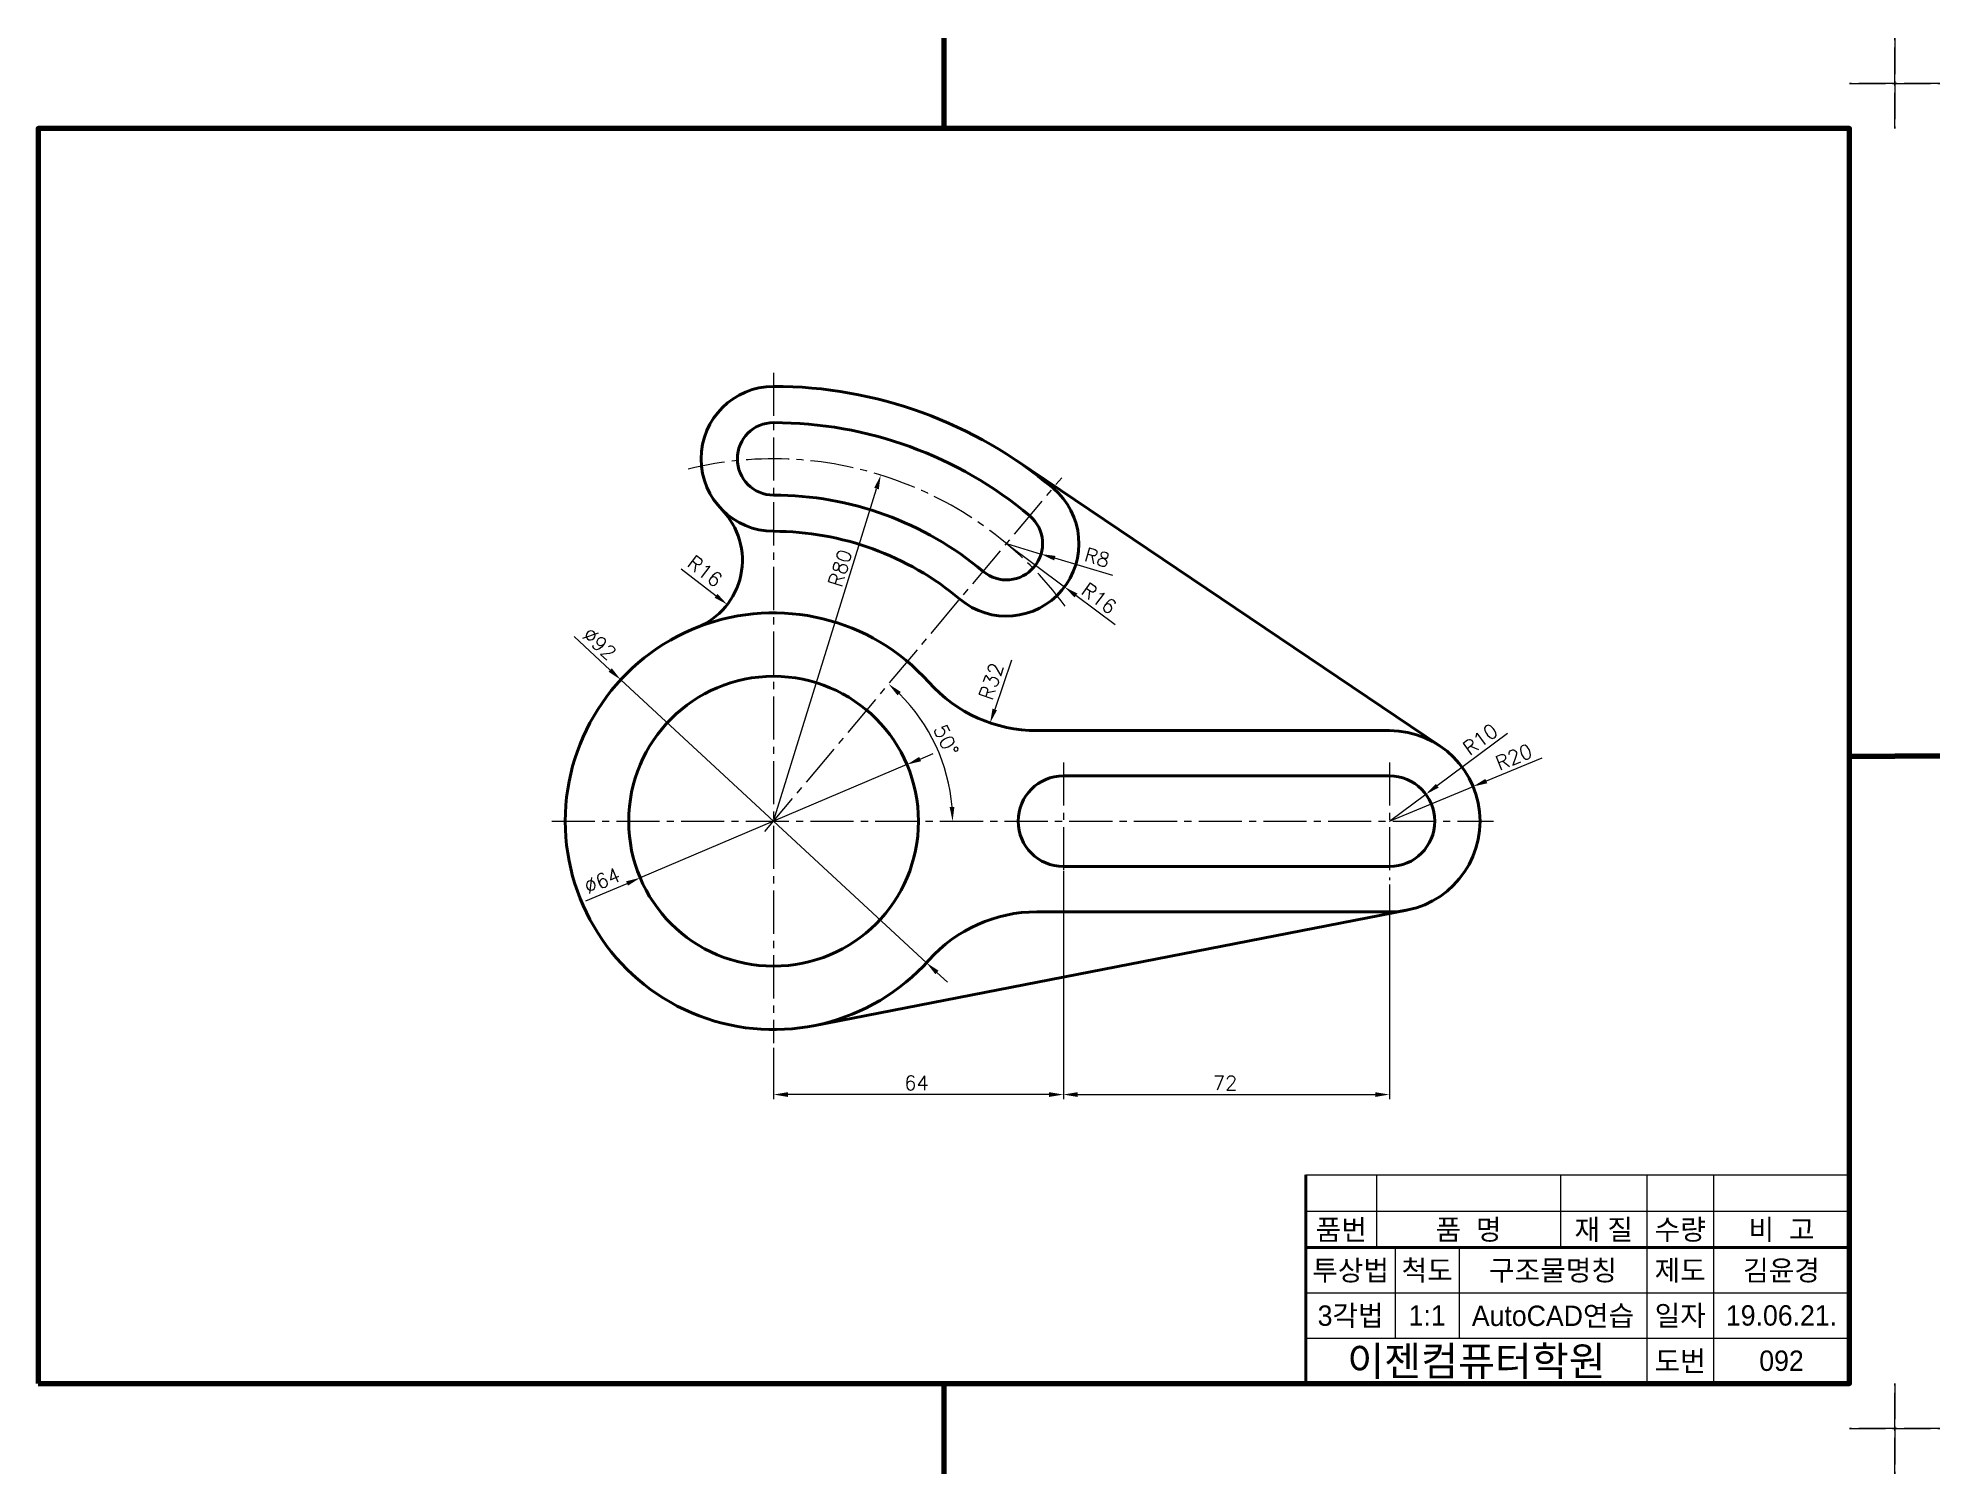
# Model space of a CAD drawing. Header units: millimetres. Extents: x 0 to 4210, y 0 to 2980.
# Drawn here: x 430 to 850, y 2663 to 2980 of the extents above; entities that cross this region are included whole.
import ezdxf
from ezdxf.enums import TextEntityAlignment as Align

# ---------------------------------------------------------------- set-up
doc = ezdxf.new("R2010")
doc.units = ezdxf.units.MM
doc.linetypes.add('CENTER2', pattern=[28.575, 19.05, -3.175, 3.175, -3.175])
doc.linetypes.add('PHANTOM2', pattern=[31.75, 15.875, -3.175, 3.175, -3.175, 3.175, -3.175])
for name, color, linetype, lineweight in [('가는선', 1, 'Continuous', 13), ('구분선', 1, 'PHANTOM2', 13), ('문자', 2, 'Continuous', 20), ('외곽선', 4, 'Continuous', 70), ('외형선', 3, 'Continuous', 40), ('중심선', 1, 'CENTER2', 13), ('치수선', 1, 'Continuous', 13)]:
    doc.layers.add(name, color=color, linetype=linetype, lineweight=lineweight)
doc.styles.get("Standard").update_dxf_attribs({"font": 'romans.shx'})
doc.styles.add('한글', font='')
doc.styles.get('한글').set_extended_font_data('Gulim')

msp = doc.modelspace()

# ---------------------------------------------------------------- texts
at = {"layer": '문자', "ltscale": 0.5}
for s, rotation, p in [('R16', 322.2956, (573.04, 2863.58)), ('R80', 72.7974, (607.42, 2858.58)), ('R8', 343.2508, (660.78, 2864.6)), ('R16', 323.3045, (660.05, 2857.51)), ('∅92', 317.2174, (549.96, 2847.87)), ('R32', 71.1903, (640.67, 2833.61)), ('50°', 295, (627.64, 2827.49)), ('R10', 36.5571, (746.13, 2821.47)), ('R20', 22.5172, (752.71, 2818.25)), ('∅64', 22.9898, (551.45, 2790.94))]:
    msp.add_text(s, height=3.15, rotation=rotation, dxfattribs=at).set_placement(p)
for s, p in [('64', (621.28, 2747.76)), ('72', (689.43, 2747.76))]:
    msp.add_text(s, height=3.15, dxfattribs=at).set_placement(p)
at = {"layer": '문자', "ltscale": 0.5, "style": '한글'}
for s, height, p in [('품번', 4.5, (717.79, 2717)), ('품  명', 4.5, (745.9, 2717)), ('재 질', 4.5, (775.75, 2717)), ('수량', 4.5, (792.64, 2717)), ('비  고', 4.5, (815.01, 2717)), ('투상법', 4.5, (719.86, 2708)), ('척도', 4.5, (736.76, 2708)), ('구조물명칭', 4.5, (764.54, 2708)), ('제도', 4.5, (792.64, 2708)), ('김윤경', 4.5, (815.01, 2708)), ('3각법', 4.5, (719.86, 2698)), ('AutoCAD연습', 4.5, (764.54, 2698)), ('일자', 4.5, (792.64, 2698)), ('1:1', 4.5, (736.76, 2698)), ('19.06.21.', 4.5, (815.01, 2698)), ('이젠컴퓨터학원', 6.5, (747.64, 2688)), ('도번', 4.5, (792.64, 2688)), ('092', 4.5, (815.01, 2688))]:
    msp.add_text(s, height=height, dxfattribs=at).set_placement(p, align=Align.MIDDLE)

# ---------------------------------------------------------------- linework, layer by layer
at = {"layer": '가는선', "ltscale": 0.5}
for p, q in [((710, 2729), (830, 2729)), ((725.58, 2729), (725.58, 2713)), ((766.22, 2729), (766.22, 2713)), ((785.27, 2729), (785.27, 2683)), ((800.01, 2729), (800.01, 2683)), ((710, 2721), (830, 2721)), ((729.73, 2713), (729.73, 2693)), ((743.8, 2713), (743.8, 2693)), ((710, 2703), (830, 2703)), ((710, 2693), (830, 2693))]:
    msp.add_line(p, q, dxfattribs=at)
at = {"layer": '구분선', "ltscale": 0.5}
for points in [[(830, 2970), (840, 2970), (840, 2980)], [(840, 2980), (840, 2970), (850, 2970)], [(840, 2980), (840, 2970), (850, 2970)], [(840, 2960), (840, 2970), (830, 2970)], [(850, 2970), (840, 2970), (840, 2960)], [(850, 2970), (840, 2970), (840, 2960)], [(830, 2673), (840, 2673), (840, 2683)], [(830, 2673), (840, 2673), (840, 2683)], [(840, 2683), (840, 2673), (850, 2673)], [(840, 2683), (840, 2673), (850, 2673)], [(840, 2683), (840, 2673), (850, 2673)], [(840, 2683), (840, 2673), (850, 2673)], [(840, 2663), (840, 2673), (830, 2673)], [(850, 2673), (840, 2673), (840, 2663)], [(850, 2673), (840, 2673), (840, 2663)]]:
    msp.add_lwpolyline(points, dxfattribs=at)
at = {"layer": '외곽선', "ltscale": 0.5}
for p, q in [((630, 2980), (630, 2970)), ((630, 2970), (630, 2960)), ((830, 2821.5), (840, 2821.5)), ((850, 2821.5), (840, 2821.5)), ((850, 2821.5), (840, 2821.5)), ((830, 2683), (830, 2729)), ((630, 2683), (630, 2673)), ((630, 2683), (630, 2673)), ((630, 2673), (630, 2663))]:
    msp.add_line(p, q, dxfattribs=at)
msp.add_lwpolyline([(430, 2683), (830, 2683), (830, 2960), (430, 2960)], close=True, dxfattribs=at)
at = {"layer": '외형선', "ltscale": 0.5}
for p, q in [((646.08, 2886.71), (739.61, 2823.68)), ((650.57, 2827.1), (728.43, 2827.1)), ((656.43, 2817.1), (728.43, 2817.1)), ((656.43, 2797.1), (728.43, 2797.1)), ((601.22, 2761.95), (732.25, 2787.47)), ((650.57, 2787.1), (728.43, 2787.1)), ((710, 2729), (710, 2721)), ((710, 2721), (710, 2713)), ((710, 2713), (830, 2713)), ((710, 2713), (710, 2693)), ((710, 2693), (710, 2683))]:
    msp.add_line(p, q, dxfattribs=at)
msp.add_circle((592.43, 2807.1), 32, dxfattribs=at)
for centre, radius, start, end in [((592.43, 2887.1), 16, 90, 270), ((592.43, 2807.1), 96, 50, 90), ((592.43, 2887.1), 8, 90, 270), ((592.43, 2807.1), 88, 50, 90), ((592.43, 2807.1), 72, 50, 90), ((643.85, 2868.38), 16, 230, 50), ((569.55, 2864.72), 16, 291.653, 44.3644), ((643.85, 2868.38), 8, 230, 50), ((592.43, 2807.1), 64, 50, 90), ((592.43, 2807.1), 46, 41.8103, 318.1897), ((650.57, 2859.1), 32, 221.8103, 270), ((728.43, 2807.1), 20, 270, 90), ((656.43, 2807.1), 10, 90, 270), ((728.43, 2807.1), 10, 270, 90), ((650.57, 2755.1), 32, 90, 138.1897)]:
    msp.add_arc(centre, radius, start, end, dxfattribs=at)
at = {"layer": '중심선', "ltscale": 0.5}
for p, q in [((592.43, 2906.1), (592.43, 2758.1)), ((590.5, 2804.8), (656.07, 2882.94)), ((656.43, 2820.1), (656.43, 2794.1)), ((728.43, 2820.1), (728.43, 2794.1)), ((543.43, 2807.1), (751.43, 2807.1))]:
    msp.add_line(p, q, dxfattribs=at)
msp.add_arc((592.43, 2807.1), 80, 36.3731, 103.6269, dxfattribs=at)
at = {"layer": '치수선', "ltscale": 0.5}
for p, q in [((592.43, 2807.1), (615.16, 2880.51)), ((643.85, 2868.38), (651.51, 2866.08)), ((643.85, 2868.38), (656.68, 2858.82)), ((667.34, 2861.32), (654.53, 2865.17)), ((572.02, 2862.81), (579.72, 2856.86)), ((667.86, 2850.49), (659.21, 2856.94)), ((548.39, 2847.86), (556.36, 2840.48)), ((644.97, 2842.66), (641.27, 2831.79)), ((626.19, 2775.85), (558.67, 2838.34)), ((754.52, 2826.45), (738.99, 2814.93)), ((621.89, 2819.6), (562.97, 2794.6)), ((624.79, 2820.83), (627.69, 2822.06)), ((762.05, 2821.04), (749.81, 2815.96)), ((728.43, 2807.1), (746.9, 2814.76)), ((728.43, 2807.1), (736.46, 2813.05)), ((550.99, 2789.52), (560.07, 2793.37)), ((656.43, 2796.1), (656.43, 2745.76)), ((728.43, 2793.1), (728.43, 2745.76)), ((628.5, 2773.72), (630.81, 2771.58)), ((592.43, 2757.1), (592.43, 2745.76)), ((653.28, 2746.76), (595.58, 2746.76)), ((659.58, 2746.76), (725.28, 2746.76))]:
    msp.add_line(p, q, dxfattribs=at)
msp.add_arc((592.43, 2807.1), 39.53, 4.5672, 45.4328, dxfattribs=at)
for points in [[(614.66, 2880.67), (615.66, 2880.36), (616.09, 2883.52)], [(654.68, 2865.67), (654.38, 2864.67), (651.51, 2866.08)], [(580.04, 2857.28), (579.4, 2856.45), (582.21, 2854.94)], [(659.52, 2857.36), (658.89, 2856.52), (656.68, 2858.82)], [(556.71, 2840.87), (556, 2840.1), (558.67, 2838.34)], [(619.81, 2834.87), (620.52, 2835.65), (617.84, 2837.38)], [(640.77, 2831.96), (641.76, 2831.62), (640.25, 2828.81)], [(624.58, 2821.31), (624.99, 2820.34), (621.89, 2819.6)], [(738.68, 2815.35), (739.3, 2814.51), (736.46, 2813.05)], [(749.61, 2816.45), (750.02, 2815.48), (746.9, 2814.76)], [(632.36, 2810.27), (631.31, 2810.23), (631.96, 2807.1)], [(559.87, 2793.85), (560.28, 2792.89), (562.97, 2794.6)], [(628.86, 2774.1), (628.15, 2773.33), (626.19, 2775.85)], [(595.58, 2747.28), (595.58, 2746.23), (592.43, 2746.76)], [(653.28, 2747.28), (653.28, 2746.23), (656.43, 2746.76)], [(659.58, 2747.28), (659.58, 2746.23), (656.43, 2746.76)], [(725.28, 2747.28), (725.28, 2746.23), (728.43, 2746.76)]]:
    msp.add_solid(points, dxfattribs=at)

msp.set_redraw_order([(e.dxf.handle, doc.entitydb.next_handle()) for e in msp.query("TEXT MTEXT ATTDEF DIMENSION ARC_DIMENSION")])  # texts and dimensions are drawn at this point

doc.saveas('drawing.dxf')
